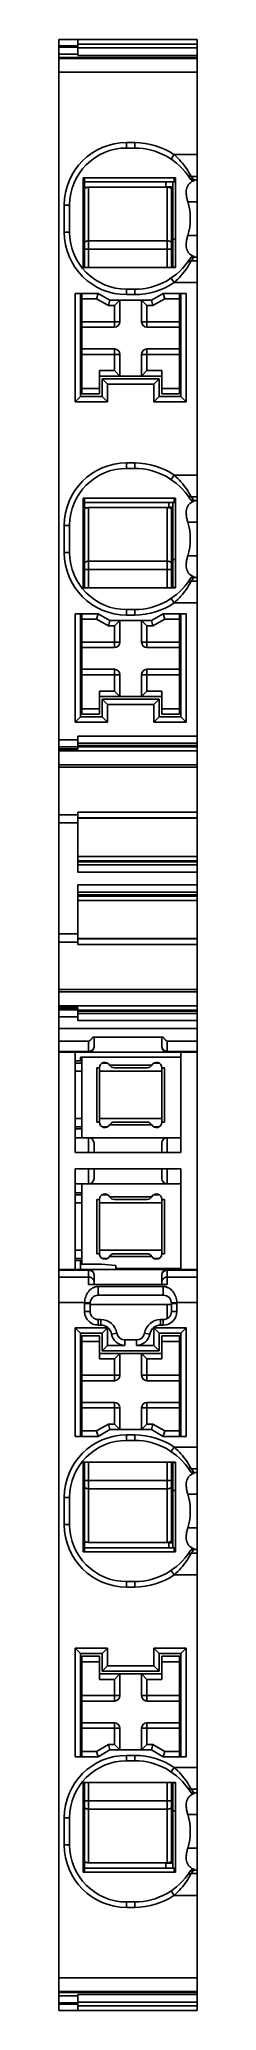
# Model space of a CAD drawing. Header units: millimetres. Extents: x 232 to 245, y 345 to 526.
import ezdxf

# ---------------------------------------------------------------- set-up
doc = ezdxf.new("R2010")
doc.units = ezdxf.units.MM
doc.header["$LTSCALE"] = 23.1
for name, color, linetype in [('0207B17700_DXF_CONTINUOUS_LINE', 7, 'CONTINUOUS'), ('0207B21300_DXF_CONTINUOUS_LINE', 7, 'CONTINUOUS'), ('0207L2XX00_DXF_CONTINUOUS_LINE', 7, 'CONTINUOUS'), ('0207P8XX00_DXF_CONTINUOUS_LINE', 7, 'CONTINUOUS')]:
    doc.layers.add(name, color=color, linetype=linetype)

msp = doc.modelspace()

# ---------------------------------------------------------------- linework, layer by layer
at = {"layer": '0207B17700_DXF_CONTINUOUS_LINE', "linetype": 'Continuous'}
for p, q in [((234.45, 513.61), (234.45, 512.74)), ((242.82, 513.24), (234.45, 513.24)), ((234.45, 512.74), (234.68, 512.74)), ((241.95, 513.24), (241.95, 512.75)), ((242.7, 513.61), (242.7, 513.24)), ((234.45, 483.23), (234.45, 484.11)), ((242.82, 483.73), (234.45, 483.73)), ((234.45, 483.23), (234.67, 483.23)), ((242.2, 483.73), (242.2, 483.24)), ((242.7, 484.11), (242.7, 483.73)), ((234.2, 425.23), (234.2, 432.64)), ((235.57, 431.67), (235.82, 431.67)), ((235.57, 426.67), (235.57, 431.67)), ((235.82, 426.67), (235.82, 431.67)), ((236.76, 431.92), (240.64, 431.92)), ((237.19, 431.67), (240.21, 431.67)), ((241.57, 431.67), (241.82, 431.67)), ((241.57, 431.67), (241.57, 426.67)), ((241.82, 426.67), (241.82, 431.67)), ((235.82, 426.67), (235.57, 426.67)), ((240.21, 426.67), (237.19, 426.67)), ((241.82, 426.67), (241.57, 426.67)), ((240.64, 426.42), (236.76, 426.42)), ((234.2, 413.58), (234.2, 420.98)), ((235.57, 419.55), (235.82, 419.55)), ((235.57, 414.55), (235.57, 419.55)), ((235.82, 414.55), (235.82, 419.55)), ((236.76, 419.8), (240.64, 419.8)), ((237.19, 419.55), (240.21, 419.55)), ((241.57, 419.55), (241.82, 419.55)), ((241.57, 419.55), (241.57, 414.55)), ((241.82, 414.55), (241.82, 419.55)), ((235.82, 414.55), (235.57, 414.55)), ((240.64, 414.3), (236.76, 414.3)), ((240.21, 414.55), (237.19, 414.55)), ((241.82, 414.55), (241.57, 414.55)), ((234.45, 387.11), (234.45, 387.99)), ((234.67, 387.98), (234.45, 387.98)), ((242.82, 387.48), (234.45, 387.48)), ((242.2, 387.98), (242.2, 387.48)), ((242.7, 387.11), (242.7, 387.48)), ((234.45, 357.61), (234.45, 358.48)), ((234.68, 358.48), (234.45, 358.48)), ((242.82, 357.98), (234.45, 357.98)), ((241.95, 358.47), (241.95, 357.98)), ((242.7, 357.61), (242.7, 357.98))]:
    msp.add_line(p, q, dxfattribs=at)
for centre, start, end in [((236.32, 431.67), 30, 180), ((241.07, 431.67), 0, 150), ((237.19, 432.17), 210, 270), ((240.21, 432.17), 270, 330), ((236.32, 426.67), 180, 330), ((237.19, 426.17), 90, 150), ((240.21, 426.17), 30, 90), ((241.07, 426.67), 210, 0), ((236.32, 419.55), 30, 180), ((237.19, 420.05), 210, 270), ((240.21, 420.05), 270, 330), ((241.07, 419.55), 0, 150), ((236.32, 414.55), 180, 330), ((237.19, 414.05), 90, 150), ((240.21, 414.05), 30, 90), ((241.07, 414.55), 210, 0)]:
    msp.add_arc(centre, 0.5, start, end, dxfattribs=at)
at = {"layer": '0207B21300_DXF_CONTINUOUS_LINE', "linetype": 'Continuous'}
for p, q in [((234.45, 505.36), (234.45, 512.55)), ((234.82, 505.36), (234.82, 512.75)), ((234.82, 512.75), (242.07, 512.75)), ((242.07, 512.75), (242.07, 505.36)), ((242.45, 512.55), (242.45, 505.36)), ((234.82, 507.81), (242.07, 507.81)), ((234.82, 507.06), (242.07, 507.06)), ((234.45, 475.86), (234.45, 483.05)), ((234.82, 475.86), (234.82, 483.25)), ((234.82, 483.25), (242.07, 483.25)), ((242.07, 483.25), (242.07, 475.86)), ((242.45, 483.05), (242.45, 475.86)), ((234.82, 478.31), (242.07, 478.31)), ((234.82, 477.56), (242.07, 477.56)), ((242.07, 409.86), (242.07, 408.59)), ((234.45, 388.17), (234.45, 395.36)), ((234.82, 387.97), (234.82, 395.36)), ((242.07, 395.36), (242.07, 387.97)), ((242.45, 395.36), (242.45, 388.17)), ((242.07, 393.66), (234.82, 393.66)), ((242.07, 392.91), (234.82, 392.91)), ((242.07, 387.97), (234.82, 387.97)), ((234.45, 358.67), (234.45, 365.86)), ((234.82, 358.47), (234.82, 365.86)), ((242.07, 365.86), (242.07, 358.47)), ((242.45, 365.86), (242.45, 358.67)), ((242.07, 364.16), (234.82, 364.16)), ((242.07, 363.41), (234.82, 363.41)), ((242.07, 358.47), (234.82, 358.47))]:
    msp.add_line(p, q, dxfattribs=at)
for points, knots in [([(234.45, 512.55), (234.45, 512.56), (234.45, 512.57), (234.45, 512.59), (234.46, 512.6), (234.46, 512.61)], [0, 0, 0, 0, 0.242021, 0.487478, 1, 1, 1, 1]), ([(234.46, 512.61), (234.48, 512.63), (234.5, 512.65), (234.52, 512.67), (234.55, 512.69), (234.56, 512.7), (234.58, 512.7)], [0, 0, 0, 0, 0.45313, 0.581109, 0.715001, 1, 1, 1, 1]), ([(234.58, 512.7), (234.59, 512.71), (234.63, 512.72), (234.66, 512.73), (234.68, 512.74)], [0, 0, 0, 0, 0.483666, 1, 1, 1, 1]), ([(234.68, 512.74), (234.7, 512.74), (234.75, 512.75), (234.8, 512.75), (234.82, 512.75)], [0, 0, 0, 0, 0.492671, 1, 1, 1, 1]), ([(242.07, 512.75), (242.1, 512.75), (242.15, 512.75), (242.22, 512.74), (242.27, 512.72), (242.31, 512.71), (242.34, 512.69), (242.36, 512.68), (242.39, 512.66), (242.4, 512.65), (242.42, 512.63), (242.43, 512.61), (242.44, 512.59), (242.45, 512.57), (242.45, 512.56), (242.45, 512.55)], [0, 0, 0, 0, 0.15936, 0.314317, 0.460787, 0.52978, 0.595455, 0.657566, 0.715971, 0.770655, 0.821759, 0.869608, 0.914735, 0.957889, 1, 1, 1, 1]), ([(234.45, 507.62), (234.45, 507.62), (234.45, 507.64), (234.46, 507.66), (234.46, 507.67), (234.48, 507.69), (234.49, 507.71), (234.51, 507.73), (234.53, 507.74), (234.56, 507.76), (234.59, 507.77), (234.63, 507.78), (234.68, 507.8), (234.75, 507.81), (234.8, 507.81), (234.82, 507.81)], [0, 0, 0, 0, 0.042111, 0.085265, 0.130392, 0.178241, 0.229345, 0.284029, 0.342434, 0.404545, 0.47022, 0.539213, 0.685683, 0.84064, 1, 1, 1, 1]), ([(234.45, 507.02), (234.45, 507.02), (234.45, 507.02), (234.45, 507.03), (234.45, 507.03), (234.46, 507.03), (234.46, 507.03), (234.47, 507.03), (234.47, 507.03), (234.48, 507.04), (234.49, 507.04), (234.51, 507.04), (234.53, 507.04), (234.56, 507.05), (234.59, 507.05), (234.62, 507.05), (234.65, 507.05), (234.69, 507.05), (234.75, 507.06), (234.8, 507.06), (234.82, 507.06)], [0, 0, 0, 0, 0.004604, 0.010294, 0.017686, 0.027052, 0.038515, 0.052121, 0.067886, 0.085798, 0.127962, 0.178311, 0.236419, 0.301763, 0.373739, 0.451673, 0.534832, 0.622425, 0.807547, 1, 1, 1, 1]), ([(242.45, 507.62), (242.45, 507.62), (242.45, 507.64), (242.44, 507.66), (242.43, 507.67), (242.42, 507.69), (242.4, 507.71), (242.39, 507.73), (242.36, 507.74), (242.34, 507.76), (242.31, 507.77), (242.27, 507.78), (242.22, 507.8), (242.15, 507.81), (242.1, 507.81), (242.07, 507.81)], [0, 0, 0, 0, 0.042111, 0.085265, 0.130392, 0.178241, 0.229345, 0.284029, 0.342434, 0.404545, 0.47022, 0.539213, 0.685683, 0.84064, 1, 1, 1, 1]), ([(242.45, 507.02), (242.45, 507.02), (242.45, 507.02), (242.45, 507.03), (242.44, 507.03), (242.44, 507.03), (242.44, 507.03), (242.43, 507.03), (242.43, 507.03), (242.42, 507.04), (242.4, 507.04), (242.38, 507.04), (242.36, 507.04), (242.34, 507.05), (242.31, 507.05), (242.28, 507.05), (242.25, 507.05), (242.2, 507.05), (242.15, 507.06), (242.1, 507.06), (242.07, 507.06)], [0, 0, 0, 0, 0.004604, 0.010294, 0.017686, 0.027052, 0.038515, 0.052121, 0.067886, 0.085798, 0.127962, 0.178311, 0.236419, 0.301763, 0.373739, 0.451673, 0.534832, 0.622425, 0.807547, 1, 1, 1, 1]), ([(234.45, 483.05), (234.45, 483.06), (234.45, 483.07), (234.45, 483.09), (234.46, 483.1), (234.46, 483.11)], [0, 0, 0, 0, 0.242021, 0.487478, 1, 1, 1, 1]), ([(234.46, 483.11), (234.48, 483.13), (234.5, 483.15), (234.52, 483.17), (234.55, 483.19), (234.56, 483.2), (234.58, 483.2)], [0, 0, 0, 0, 0.45313, 0.581109, 0.715001, 1, 1, 1, 1]), ([(234.58, 483.2), (234.59, 483.21), (234.62, 483.22), (234.66, 483.23), (234.67, 483.23)], [0, 0, 0, 0, 0.483951, 1, 1, 1, 1]), ([(234.67, 483.23), (234.7, 483.24), (234.75, 483.25), (234.8, 483.25), (234.82, 483.25)], [0, 0, 0, 0, 0.492387, 1, 1, 1, 1]), ([(242.07, 483.25), (242.09, 483.25), (242.14, 483.25), (242.18, 483.24), (242.2, 483.24)], [0, 0, 0, 0, 0.505248, 1, 1, 1, 1]), ([(242.2, 483.24), (242.22, 483.24), (242.26, 483.23), (242.3, 483.21), (242.32, 483.2)], [0, 0, 0, 0, 0.518424, 1, 1, 1, 1]), ([(242.32, 483.2), (242.33, 483.2), (242.35, 483.19), (242.37, 483.17), (242.4, 483.15), (242.42, 483.14), (242.43, 483.12), (242.44, 483.1), (242.45, 483.08), (242.45, 483.06), (242.45, 483.05)], [0, 0, 0, 0, 0.155667, 0.301805, 0.438168, 0.564947, 0.68286, 0.793245, 0.898095, 1, 1, 1, 1]), ([(234.45, 478.12), (234.45, 478.12), (234.45, 478.14), (234.46, 478.16), (234.46, 478.17), (234.48, 478.19), (234.49, 478.21), (234.51, 478.23), (234.53, 478.24), (234.56, 478.26), (234.59, 478.27), (234.63, 478.28), (234.68, 478.3), (234.75, 478.31), (234.8, 478.31), (234.82, 478.31)], [0, 0, 0, 0, 0.042111, 0.085265, 0.130392, 0.178241, 0.229345, 0.284029, 0.342434, 0.404545, 0.47022, 0.539213, 0.685683, 0.84064, 1, 1, 1, 1]), ([(234.45, 477.52), (234.45, 477.52), (234.45, 477.52), (234.45, 477.53), (234.45, 477.53), (234.46, 477.53), (234.46, 477.53), (234.47, 477.53), (234.47, 477.53), (234.48, 477.54), (234.49, 477.54), (234.51, 477.54), (234.53, 477.54), (234.56, 477.55), (234.59, 477.55), (234.62, 477.55), (234.65, 477.55), (234.69, 477.55), (234.75, 477.56), (234.8, 477.56), (234.82, 477.56)], [0, 0, 0, 0, 0.004604, 0.010294, 0.017686, 0.027052, 0.038515, 0.052121, 0.067886, 0.085798, 0.127962, 0.178311, 0.236419, 0.301763, 0.373739, 0.451673, 0.534832, 0.622425, 0.807547, 1, 1, 1, 1]), ([(242.45, 478.12), (242.45, 478.12), (242.45, 478.14), (242.44, 478.16), (242.43, 478.17), (242.42, 478.19), (242.4, 478.21), (242.39, 478.23), (242.36, 478.24), (242.34, 478.26), (242.31, 478.27), (242.27, 478.28), (242.22, 478.3), (242.15, 478.31), (242.1, 478.31), (242.07, 478.31)], [0, 0, 0, 0, 0.042111, 0.085265, 0.130392, 0.178241, 0.229345, 0.284029, 0.342434, 0.404545, 0.47022, 0.539213, 0.685683, 0.84064, 1, 1, 1, 1]), ([(242.45, 477.52), (242.45, 477.52), (242.45, 477.52), (242.45, 477.53), (242.44, 477.53), (242.44, 477.53), (242.44, 477.53), (242.43, 477.53), (242.43, 477.53), (242.42, 477.54), (242.4, 477.54), (242.38, 477.54), (242.36, 477.54), (242.34, 477.55), (242.31, 477.55), (242.28, 477.55), (242.25, 477.55), (242.2, 477.55), (242.15, 477.56), (242.1, 477.56), (242.07, 477.56)], [0, 0, 0, 0, 0.004604, 0.010294, 0.017686, 0.027052, 0.038515, 0.052121, 0.067886, 0.085798, 0.127962, 0.178311, 0.236419, 0.301763, 0.373739, 0.451673, 0.534832, 0.622425, 0.807547, 1, 1, 1, 1]), ([(234.45, 393.7), (234.45, 393.7), (234.45, 393.7), (234.45, 393.69), (234.45, 393.69), (234.46, 393.69), (234.46, 393.69), (234.47, 393.69), (234.47, 393.69), (234.48, 393.68), (234.49, 393.68), (234.51, 393.68), (234.53, 393.68), (234.56, 393.67), (234.59, 393.67), (234.62, 393.67), (234.65, 393.67), (234.69, 393.67), (234.75, 393.66), (234.8, 393.66), (234.82, 393.66)], [0, 0, 0, 0, 0.004604, 0.010294, 0.017686, 0.027052, 0.038515, 0.052121, 0.067886, 0.085798, 0.127962, 0.178311, 0.236419, 0.301763, 0.373739, 0.451673, 0.534832, 0.622425, 0.807547, 1, 1, 1, 1]), ([(234.45, 393.1), (234.45, 393.1), (234.45, 393.08), (234.46, 393.06), (234.46, 393.05), (234.48, 393.03), (234.49, 393.01), (234.51, 392.99), (234.53, 392.98), (234.56, 392.96), (234.59, 392.95), (234.63, 392.94), (234.68, 392.92), (234.75, 392.91), (234.8, 392.91), (234.82, 392.91)], [0, 0, 0, 0, 0.042111, 0.085265, 0.130392, 0.178241, 0.229345, 0.284029, 0.342434, 0.404545, 0.47022, 0.539213, 0.685683, 0.84064, 1, 1, 1, 1]), ([(242.45, 393.7), (242.45, 393.7), (242.45, 393.7), (242.45, 393.69), (242.44, 393.69), (242.44, 393.69), (242.44, 393.69), (242.43, 393.69), (242.43, 393.69), (242.42, 393.68), (242.4, 393.68), (242.38, 393.68), (242.36, 393.68), (242.34, 393.67), (242.31, 393.67), (242.28, 393.67), (242.25, 393.67), (242.2, 393.67), (242.15, 393.66), (242.1, 393.66), (242.07, 393.66)], [0, 0, 0, 0, 0.004604, 0.010294, 0.017686, 0.027052, 0.038515, 0.052121, 0.067886, 0.085798, 0.127962, 0.178311, 0.236419, 0.301763, 0.373739, 0.451673, 0.534832, 0.622425, 0.807547, 1, 1, 1, 1]), ([(242.45, 393.1), (242.45, 393.1), (242.45, 393.08), (242.44, 393.06), (242.43, 393.05), (242.42, 393.03), (242.4, 393.01), (242.39, 392.99), (242.36, 392.98), (242.34, 392.96), (242.31, 392.95), (242.27, 392.94), (242.22, 392.92), (242.15, 392.91), (242.1, 392.91), (242.07, 392.91)], [0, 0, 0, 0, 0.042111, 0.085265, 0.130392, 0.178241, 0.229345, 0.284029, 0.342434, 0.404545, 0.47022, 0.539213, 0.685683, 0.84064, 1, 1, 1, 1]), ([(234.46, 388.11), (234.46, 388.12), (234.45, 388.13), (234.45, 388.15), (234.45, 388.16), (234.45, 388.17)], [0, 0, 0, 0, 0.512522, 0.757979, 1, 1, 1, 1]), ([(234.58, 388.02), (234.56, 388.02), (234.55, 388.03), (234.52, 388.05), (234.5, 388.07), (234.48, 388.09), (234.46, 388.11)], [0, 0, 0, 0, 0.284999, 0.418891, 0.54687, 1, 1, 1, 1]), ([(234.67, 387.98), (234.66, 387.99), (234.62, 388), (234.59, 388.01), (234.58, 388.02)], [0, 0, 0, 0, 0.516049, 1, 1, 1, 1]), ([(234.82, 387.97), (234.8, 387.97), (234.75, 387.97), (234.7, 387.98), (234.67, 387.98)], [0, 0, 0, 0, 0.507613, 1, 1, 1, 1]), ([(242.2, 387.98), (242.18, 387.98), (242.14, 387.97), (242.09, 387.97), (242.07, 387.97)], [0, 0, 0, 0, 0.494752, 1, 1, 1, 1]), ([(242.32, 388.02), (242.3, 388.01), (242.26, 387.99), (242.22, 387.98), (242.2, 387.98)], [0, 0, 0, 0, 0.481576, 1, 1, 1, 1]), ([(242.45, 388.17), (242.45, 388.16), (242.45, 388.14), (242.44, 388.12), (242.43, 388.1), (242.42, 388.08), (242.4, 388.06), (242.37, 388.05), (242.35, 388.03), (242.33, 388.02), (242.32, 388.02)], [0, 0, 0, 0, 0.101905, 0.206755, 0.31714, 0.435053, 0.561832, 0.698195, 0.844333, 1, 1, 1, 1]), ([(234.45, 364.2), (234.45, 364.2), (234.45, 364.2), (234.45, 364.19), (234.45, 364.19), (234.46, 364.19), (234.46, 364.19), (234.47, 364.19), (234.47, 364.19), (234.48, 364.18), (234.49, 364.18), (234.51, 364.18), (234.53, 364.18), (234.56, 364.17), (234.59, 364.17), (234.62, 364.17), (234.65, 364.17), (234.69, 364.17), (234.75, 364.16), (234.8, 364.16), (234.82, 364.16)], [0, 0, 0, 0, 0.004604, 0.010294, 0.017686, 0.027052, 0.038515, 0.052121, 0.067886, 0.085798, 0.127962, 0.178311, 0.236419, 0.301763, 0.373739, 0.451673, 0.534832, 0.622425, 0.807547, 1, 1, 1, 1]), ([(234.45, 363.6), (234.45, 363.6), (234.45, 363.58), (234.46, 363.56), (234.46, 363.55), (234.48, 363.53), (234.49, 363.51), (234.51, 363.49), (234.53, 363.48), (234.56, 363.46), (234.59, 363.45), (234.63, 363.44), (234.68, 363.42), (234.75, 363.41), (234.8, 363.41), (234.82, 363.41)], [0, 0, 0, 0, 0.042111, 0.085265, 0.130392, 0.178241, 0.229345, 0.284029, 0.342434, 0.404545, 0.47022, 0.539213, 0.685683, 0.84064, 1, 1, 1, 1]), ([(242.45, 364.2), (242.45, 364.2), (242.45, 364.2), (242.45, 364.19), (242.44, 364.19), (242.44, 364.19), (242.44, 364.19), (242.43, 364.19), (242.43, 364.19), (242.42, 364.18), (242.4, 364.18), (242.38, 364.18), (242.36, 364.18), (242.34, 364.17), (242.31, 364.17), (242.28, 364.17), (242.25, 364.17), (242.2, 364.17), (242.15, 364.16), (242.1, 364.16), (242.07, 364.16)], [0, 0, 0, 0, 0.004604, 0.010294, 0.017686, 0.027052, 0.038515, 0.052121, 0.067886, 0.085798, 0.127962, 0.178311, 0.236419, 0.301763, 0.373739, 0.451673, 0.534832, 0.622425, 0.807547, 1, 1, 1, 1]), ([(242.45, 363.6), (242.45, 363.6), (242.45, 363.58), (242.44, 363.56), (242.43, 363.55), (242.42, 363.53), (242.4, 363.51), (242.39, 363.49), (242.36, 363.48), (242.34, 363.46), (242.31, 363.45), (242.27, 363.44), (242.22, 363.42), (242.15, 363.41), (242.1, 363.41), (242.07, 363.41)], [0, 0, 0, 0, 0.042111, 0.085265, 0.130392, 0.178241, 0.229345, 0.284029, 0.342434, 0.404545, 0.47022, 0.539213, 0.685683, 0.84064, 1, 1, 1, 1]), ([(234.46, 358.61), (234.46, 358.62), (234.45, 358.63), (234.45, 358.65), (234.45, 358.66), (234.45, 358.67)], [0, 0, 0, 0, 0.512522, 0.757979, 1, 1, 1, 1]), ([(234.58, 358.52), (234.56, 358.52), (234.55, 358.53), (234.52, 358.55), (234.5, 358.57), (234.48, 358.59), (234.46, 358.61)], [0, 0, 0, 0, 0.284999, 0.418891, 0.54687, 1, 1, 1, 1]), ([(234.68, 358.48), (234.66, 358.49), (234.63, 358.5), (234.59, 358.51), (234.58, 358.52)], [0, 0, 0, 0, 0.516334, 1, 1, 1, 1]), ([(234.82, 358.47), (234.8, 358.47), (234.75, 358.47), (234.7, 358.48), (234.68, 358.48)], [0, 0, 0, 0, 0.507329, 1, 1, 1, 1]), ([(242.45, 358.67), (242.45, 358.66), (242.45, 358.65), (242.44, 358.63), (242.43, 358.61), (242.42, 358.59), (242.4, 358.57), (242.39, 358.56), (242.36, 358.54), (242.34, 358.53), (242.31, 358.51), (242.27, 358.5), (242.22, 358.48), (242.15, 358.47), (242.1, 358.47), (242.07, 358.47)], [0, 0, 0, 0, 0.042111, 0.085265, 0.130392, 0.178241, 0.229345, 0.284029, 0.342434, 0.404545, 0.47022, 0.539213, 0.685683, 0.84064, 1, 1, 1, 1])]:
    msp.add_open_spline(points, degree=3, knots=knots, dxfattribs=at)
at = {"layer": '0207L2XX00_DXF_CONTINUOUS_LINE', "linetype": 'Continuous'}
for p, q in [((234.2, 493.73), (234.2, 502.98)), ((235.7, 502.98), (235.56, 502.48)), ((241.83, 502.48), (241.7, 502.98)), ((243.2, 502.98), (243.2, 493.73)), ((235.56, 502.48), (234.2, 502.48)), ((236.65, 501.86), (235.56, 502.48)), ((236.78, 502.36), (236.65, 501.86)), ((237.2, 501.86), (236.65, 501.86)), ((237.7, 502.36), (237.2, 501.86)), ((237.2, 499.86), (237.2, 501.86)), ((237.7, 500.36), (237.7, 502.36)), ((239.7, 502.36), (239.7, 500.36)), ((239.7, 502.36), (240.2, 501.86)), ((240.2, 499.86), (240.2, 501.86)), ((240.75, 501.86), (240.2, 501.86)), ((240.62, 502.36), (240.75, 501.86)), ((241.83, 502.48), (240.75, 501.86)), ((243.2, 502.48), (241.83, 502.48)), ((237.7, 500.36), (234.2, 500.36)), ((237.2, 499.86), (234.2, 499.86)), ((243.2, 500.36), (239.7, 500.36)), ((243.2, 499.86), (240.2, 499.86)), ((237.2, 497.86), (234.2, 497.86)), ((237.7, 497.36), (234.2, 497.36)), ((237.2, 495.86), (237.2, 497.86)), ((237.7, 495.36), (237.7, 497.36)), ((239.7, 497.36), (239.7, 495.36)), ((243.2, 497.36), (239.7, 497.36)), ((240.2, 495.86), (240.2, 497.86)), ((243.2, 497.86), (240.2, 497.86)), ((235.82, 493.73), (235.82, 495.86)), ((235.82, 495.86), (237.2, 495.86)), ((237.7, 495.36), (237.2, 495.86)), ((239.7, 495.36), (240.2, 495.86)), ((240.2, 495.86), (241.57, 495.86)), ((241.57, 493.73), (241.57, 495.86)), ((235.82, 494.23), (234.2, 494.23)), ((235.82, 493.73), (234.2, 493.73)), ((241.57, 495.36), (235.82, 495.36)), ((243.2, 494.23), (241.57, 494.23)), ((243.2, 493.73), (241.57, 493.73)), ((234.2, 464.23), (234.2, 473.48)), ((235.56, 472.98), (234.2, 472.98)), ((235.7, 473.48), (235.56, 472.98)), ((236.65, 472.36), (235.56, 472.98)), ((236.78, 472.86), (236.65, 472.36)), ((237.2, 472.36), (236.65, 472.36)), ((237.7, 472.86), (237.2, 472.36)), ((237.2, 470.36), (237.2, 472.36)), ((237.7, 470.86), (237.7, 472.86)), ((239.7, 472.86), (239.7, 470.86)), ((239.7, 472.86), (240.2, 472.36)), ((240.2, 470.36), (240.2, 472.36)), ((240.75, 472.36), (240.2, 472.36)), ((240.62, 472.86), (240.75, 472.36)), ((241.83, 472.98), (240.75, 472.36)), ((241.83, 472.98), (241.7, 473.48)), ((243.2, 472.98), (241.83, 472.98)), ((243.2, 473.48), (243.2, 464.23)), ((237.7, 470.86), (234.2, 470.86)), ((237.2, 470.36), (234.2, 470.36)), ((243.2, 470.86), (239.7, 470.86)), ((243.2, 470.36), (240.2, 470.36)), ((237.2, 468.36), (234.2, 468.36)), ((237.2, 466.36), (237.2, 468.36)), ((240.2, 466.36), (240.2, 468.36)), ((243.2, 468.36), (240.2, 468.36)), ((237.7, 467.86), (234.2, 467.86)), ((237.7, 465.86), (237.7, 467.86)), ((239.7, 467.86), (239.7, 465.86)), ((243.2, 467.86), (239.7, 467.86)), ((235.82, 464.73), (234.2, 464.73)), ((235.82, 464.23), (235.82, 466.36)), ((235.82, 466.36), (237.2, 466.36)), ((241.57, 465.86), (235.82, 465.86)), ((237.7, 465.86), (237.2, 466.36)), ((239.7, 465.86), (240.2, 466.36)), ((240.2, 466.36), (241.57, 466.36)), ((241.57, 464.23), (241.57, 466.36)), ((243.2, 464.73), (241.57, 464.73)), ((235.82, 464.23), (234.2, 464.23)), ((243.2, 464.23), (241.57, 464.23)), ((234.2, 406.98), (235.82, 406.98)), ((234.2, 397.73), (234.2, 406.98)), ((235.82, 404.86), (235.82, 406.98)), ((241.57, 406.98), (243.2, 406.98)), ((241.57, 404.86), (241.57, 406.98)), ((243.2, 397.73), (243.2, 406.98)), ((234.2, 406.48), (235.82, 406.48)), ((241.57, 405.36), (235.82, 405.36)), ((237.2, 404.86), (235.82, 404.86)), ((237.7, 405.36), (237.2, 404.86)), ((237.2, 402.86), (237.2, 404.86)), ((237.7, 403.36), (237.7, 405.36)), ((239.7, 405.36), (239.7, 403.36)), ((239.7, 405.36), (240.2, 404.86)), ((241.57, 404.86), (240.2, 404.86)), ((240.2, 402.86), (240.2, 404.86)), ((241.57, 406.48), (243.2, 406.48)), ((237.7, 403.36), (234.2, 403.36)), ((243.2, 403.36), (239.7, 403.36)), ((234.2, 402.86), (237.2, 402.86)), ((240.2, 402.86), (243.2, 402.86)), ((234.2, 400.86), (237.2, 400.86)), ((234.2, 400.36), (237.7, 400.36)), ((237.2, 398.86), (237.2, 400.86)), ((237.7, 398.36), (237.7, 400.36)), ((239.7, 400.36), (243.2, 400.36)), ((239.7, 400.36), (239.7, 398.36)), ((240.2, 400.86), (243.2, 400.86)), ((240.2, 398.86), (240.2, 400.86)), ((234.2, 398.23), (235.56, 398.23)), ((235.56, 398.23), (236.65, 398.86)), ((235.56, 398.23), (235.7, 397.73)), ((236.65, 398.86), (237.2, 398.86)), ((236.78, 398.36), (236.65, 398.86)), ((237.7, 398.36), (237.2, 398.86)), ((239.7, 398.36), (240.2, 398.86)), ((240.2, 398.86), (240.75, 398.86)), ((240.62, 398.36), (240.75, 398.86)), ((240.75, 398.86), (241.83, 398.23)), ((241.7, 397.73), (241.83, 398.23)), ((241.83, 398.23), (243.2, 398.23)), ((234.2, 377.48), (235.82, 377.48)), ((234.2, 368.23), (234.2, 377.48)), ((234.2, 376.98), (235.82, 376.98)), ((235.82, 375.36), (235.82, 377.48)), ((241.57, 375.86), (235.82, 375.86)), ((237.7, 375.86), (237.2, 375.36)), ((237.7, 373.86), (237.7, 375.86)), ((239.7, 375.86), (239.7, 373.86)), ((239.7, 375.86), (240.2, 375.36)), ((241.57, 377.48), (243.2, 377.48)), ((241.57, 375.36), (241.57, 377.48)), ((241.57, 376.98), (243.2, 376.98)), ((243.2, 368.23), (243.2, 377.48)), ((237.2, 375.36), (235.82, 375.36)), ((237.2, 373.36), (237.2, 375.36)), ((241.57, 375.36), (240.2, 375.36)), ((240.2, 373.36), (240.2, 375.36)), ((237.7, 373.86), (234.2, 373.86)), ((234.2, 373.36), (237.2, 373.36)), ((243.2, 373.86), (239.7, 373.86)), ((240.2, 373.36), (243.2, 373.36)), ((234.2, 371.36), (237.2, 371.36)), ((234.2, 370.86), (237.7, 370.86)), ((237.2, 369.36), (237.2, 371.36)), ((237.7, 368.86), (237.7, 370.86)), ((239.7, 370.86), (243.2, 370.86)), ((239.7, 370.86), (239.7, 368.86)), ((240.2, 371.36), (243.2, 371.36)), ((240.2, 369.36), (240.2, 371.36)), ((234.2, 368.73), (235.56, 368.73)), ((235.56, 368.73), (236.65, 369.36)), ((235.56, 368.73), (235.7, 368.23)), ((236.65, 369.36), (237.2, 369.36)), ((236.78, 368.86), (236.65, 369.36)), ((237.7, 368.86), (237.2, 369.36)), ((239.7, 368.86), (240.2, 369.36)), ((240.2, 369.36), (240.75, 369.36)), ((240.62, 368.86), (240.75, 369.36)), ((240.75, 369.36), (241.83, 368.73)), ((241.7, 368.23), (241.83, 368.73)), ((241.83, 368.73), (243.2, 368.73))]:
    msp.add_line(p, q, dxfattribs=at)
for centre, start, end in [((237.2, 500.36), 270, 0), ((240.2, 500.36), 180, 270), ((237.2, 497.36), 0, 90), ((240.2, 497.36), 90, 180), ((237.2, 470.86), 270, 0), ((240.2, 470.86), 180, 270), ((237.2, 467.86), 0, 90), ((240.2, 467.86), 90, 180), ((237.2, 403.36), 270, 0), ((240.2, 403.36), 180, 270), ((237.2, 400.36), 0, 90), ((240.2, 400.36), 90, 180), ((237.2, 373.86), 270, 0), ((240.2, 373.86), 180, 270), ((237.2, 370.86), 0, 90), ((240.2, 370.86), 90, 180)]:
    msp.add_arc(centre, 0.5, start, end, dxfattribs=at)
at = {"layer": '0207P8XX00_DXF_CONTINUOUS_LINE', "linetype": 'Continuous'}
for p, q in [((232.07, 460.86), (232.07, 526.36)), ((244.82, 526.36), (232.07, 526.36)), ((233.82, 524.87), (233.82, 526.36)), ((244.82, 523.35), (244.82, 526.36)), ((233.82, 525.78), (232.07, 525.78)), ((233.82, 525.65), (232.07, 525.65)), ((233.82, 525), (232.07, 525)), ((244.82, 524.71), (232.07, 524.71)), ((233.82, 524.67), (232.07, 524.67)), ((232.07, 524.67), (233.82, 524.67)), ((244.82, 524.6), (232.07, 524.6)), ((244.82, 525.93), (233.82, 525.93)), ((244.82, 525.58), (233.82, 525.58)), ((233.82, 524.87), (244.82, 524.87)), ((233.82, 524.67), (233.82, 524.64)), ((233.82, 524.64), (244.82, 524.64)), ((233.82, 524.64), (244.82, 524.64)), ((244.82, 523.35), (232.07, 523.35)), ((244.82, 513.42), (244.82, 523.35)), ((238.32, 516.36), (238.32, 516.86)), ((239.07, 516.86), (238.32, 516.86)), ((239.07, 516.36), (238.32, 516.36)), ((239.07, 516.36), (239.07, 516.86)), ((242.43, 515.33), (242.71, 515.75)), ((242.71, 515.75), (244.82, 515.75)), ((244.28, 513.75), (244.82, 513.75)), ((234.32, 513.61), (234.32, 505.36)), ((242.82, 513.61), (234.32, 513.61)), ((234.32, 512.86), (234.45, 512.86)), ((234.32, 512.79), (234.45, 512.79)), ((241.95, 512.79), (242.57, 512.79)), ((242.32, 512.7), (242.57, 512.74)), ((242.57, 505.38), (242.57, 513.23)), ((242.82, 505.36), (242.82, 513.61)), ((244.82, 513.42), (244.51, 513.42)), ((244.82, 513.42), (244.82, 506.3)), ((232.57, 511.11), (232.57, 508.61)), ((233.07, 511.11), (232.57, 511.11)), ((233.07, 511.11), (233.07, 508.61)), ((244.82, 511.42), (243.96, 511.42)), ((233.07, 508.61), (232.57, 508.61)), ((244.82, 508.3), (243.96, 508.3)), ((234.32, 507.09), (234.45, 507.09)), ((242.57, 506.49), (242.45, 506.65)), ((242.82, 507.96), (242.57, 507.96)), ((234.32, 505.71), (234.45, 505.71)), ((234.32, 505.36), (242.82, 505.36)), ((242.45, 505.71), (242.57, 505.71)), ((242.57, 505.36), (242.57, 505.38)), ((242.82, 505.38), (242.57, 505.38)), ((244.82, 505.97), (244.28, 505.97)), ((244.82, 506.3), (244.51, 506.3)), ((244.82, 483.92), (244.82, 506.3)), ((233.57, 492.98), (233.57, 502.98)), ((233.57, 502.98), (235.7, 502.98)), ((234.07, 493.48), (234.07, 502.98)), ((235.7, 502.98), (236.78, 502.36)), ((238.32, 503.36), (238.32, 502.86)), ((238.32, 503.36), (239.07, 503.36)), ((238.32, 502.86), (239.07, 502.86)), ((239.07, 503.36), (239.07, 502.86)), ((240.62, 502.36), (241.7, 502.98)), ((241.7, 502.98), (243.82, 502.98)), ((242.43, 504.39), (242.71, 503.97)), ((244.82, 503.97), (242.71, 503.97)), ((243.32, 502.98), (243.32, 493.48)), ((243.82, 502.98), (243.82, 492.98)), ((236.78, 502.36), (240.62, 502.36)), ((243.2, 501.93), (243.32, 501.93)), ((243.2, 500.93), (243.32, 500.93)), ((234.2, 499.09), (234.07, 499.09)), ((234.07, 498.98), (234.2, 498.98)), ((234.07, 498.48), (234.2, 498.48)), ((243.32, 499.09), (243.2, 499.09)), ((243.2, 498.98), (243.32, 498.98)), ((243.2, 498.48), (243.32, 498.48)), ((234.07, 496.11), (234.2, 496.11)), ((243.2, 496.11), (243.32, 496.11)), ((236.07, 495.11), (236.07, 493.48)), ((241.32, 495.11), (236.07, 495.11)), ((236.07, 495.11), (236.57, 494.61)), ((236.57, 494.61), (236.57, 492.98)), ((240.82, 494.61), (236.57, 494.61)), ((241.32, 495.11), (240.82, 494.61)), ((240.82, 492.98), (240.82, 494.61)), ((241.32, 493.48), (241.32, 495.11)), ((234.07, 493.48), (233.57, 492.98)), ((236.57, 492.98), (233.57, 492.98)), ((236.07, 493.48), (234.07, 493.48)), ((236.07, 493.48), (236.57, 492.98)), ((241.32, 493.48), (240.82, 492.98)), ((243.82, 492.98), (240.82, 492.98)), ((243.32, 493.48), (241.32, 493.48)), ((243.32, 493.48), (243.82, 492.98)), ((238.32, 486.86), (238.32, 487.36)), ((239.07, 487.36), (238.32, 487.36)), ((239.07, 486.86), (238.32, 486.86)), ((239.07, 486.86), (239.07, 487.36)), ((242.43, 485.83), (242.71, 486.25)), ((242.71, 486.25), (244.82, 486.25)), ((234.32, 484.11), (234.32, 475.86)), ((242.82, 484.11), (234.32, 484.11)), ((234.32, 483.29), (234.45, 483.29)), ((242.2, 483.29), (242.57, 483.29)), ((242.28, 483.22), (242.57, 483.26)), ((242.57, 475.88), (242.57, 483.73)), ((242.82, 475.86), (242.82, 484.11)), ((244.28, 484.25), (244.82, 484.25)), ((244.82, 483.92), (244.51, 483.92)), ((244.82, 483.92), (244.82, 476.8)), ((232.57, 481.61), (232.57, 479.11)), ((233.07, 481.61), (232.57, 481.61)), ((233.07, 481.61), (233.07, 479.11)), ((244.82, 481.92), (243.96, 481.92)), ((233.07, 479.11), (232.57, 479.11)), ((234.32, 477.59), (234.45, 477.59)), ((242.82, 478.46), (242.57, 478.46)), ((244.82, 478.8), (243.96, 478.8)), ((234.45, 476.21), (234.32, 476.21)), ((234.32, 475.86), (242.82, 475.86)), ((242.57, 476.99), (242.45, 477.15)), ((242.57, 476.21), (242.45, 476.21)), ((242.82, 475.88), (242.57, 475.88)), ((244.82, 476.47), (244.28, 476.47)), ((244.82, 476.8), (244.51, 476.8)), ((244.82, 462.21), (244.82, 476.8)), ((238.32, 473.86), (238.32, 473.36)), ((238.32, 473.86), (239.07, 473.86)), ((239.07, 473.86), (239.07, 473.36)), ((242.43, 474.89), (242.71, 474.47)), ((244.82, 474.47), (242.71, 474.47)), ((233.57, 463.48), (233.57, 473.48)), ((233.57, 473.48), (235.7, 473.48)), ((234.07, 463.98), (234.07, 473.48)), ((235.7, 473.48), (236.78, 472.86)), ((236.78, 472.86), (240.62, 472.86)), ((238.32, 473.36), (239.07, 473.36)), ((240.62, 472.86), (241.7, 473.48)), ((241.7, 473.48), (243.82, 473.48)), ((243.2, 472.43), (243.32, 472.43)), ((243.32, 473.48), (243.32, 463.98)), ((243.82, 473.48), (243.82, 463.48)), ((243.2, 471.43), (243.32, 471.43)), ((234.2, 469.59), (234.07, 469.59)), ((234.07, 469.48), (234.2, 469.48)), ((234.07, 468.98), (234.2, 468.98)), ((243.32, 469.59), (243.2, 469.59)), ((243.2, 469.48), (243.32, 469.48)), ((243.2, 468.98), (243.32, 468.98)), ((234.07, 466.61), (234.2, 466.61)), ((243.2, 466.61), (243.32, 466.61)), ((236.07, 465.61), (236.07, 463.98)), ((241.32, 465.61), (236.07, 465.61)), ((236.07, 465.61), (236.57, 465.11)), ((236.57, 465.11), (236.57, 463.48)), ((240.82, 465.11), (236.57, 465.11)), ((241.32, 465.61), (240.82, 465.11)), ((240.82, 463.48), (240.82, 465.11)), ((241.32, 463.98), (241.32, 465.61)), ((234.07, 463.98), (233.57, 463.48)), ((236.57, 463.48), (233.57, 463.48)), ((236.07, 463.98), (234.07, 463.98)), ((236.07, 463.98), (236.57, 463.48)), ((241.32, 463.98), (240.82, 463.48)), ((243.82, 463.48), (240.82, 463.48)), ((243.32, 463.98), (241.32, 463.98)), ((243.32, 463.98), (243.82, 463.48)), ((232.07, 461.86), (233.82, 461.86)), ((233.82, 461.21), (232.07, 461.21)), ((233.82, 461.05), (232.07, 461.05)), ((233.82, 460.98), (233.82, 462.21)), ((233.82, 462.21), (244.82, 462.21)), ((244.82, 461.56), (233.82, 461.56)), ((244.82, 461.34), (233.82, 461.34)), ((233.82, 461.23), (244.82, 461.23)), ((244.82, 460.86), (244.82, 462.21)), ((232.07, 460.98), (233.82, 460.98)), ((232.07, 454.97), (232.07, 460.86)), ((244.82, 460.86), (232.07, 460.86)), ((232.07, 459.56), (244.82, 459.56)), ((232.07, 459.34), (244.82, 459.34)), ((244.82, 455.21), (244.82, 460.86)), ((232.07, 443.25), (232.07, 454.97)), ((232.07, 454.97), (233.82, 454.97)), ((232.07, 454.23), (233.82, 454.23)), ((233.82, 449.69), (233.82, 455.21)), ((244.82, 455.21), (233.82, 455.21)), ((244.82, 454.68), (233.82, 454.68)), ((244.82, 454.65), (233.82, 454.65)), ((244.82, 447.48), (244.82, 455.21)), ((233.82, 451.14), (244.82, 451.14)), ((233.82, 450.73), (244.82, 450.73)), ((233.82, 450.62), (244.82, 450.62)), ((233.82, 450.37), (244.82, 450.37)), ((233.82, 449.69), (244.82, 449.69)), ((233.82, 443.01), (233.82, 448.53)), ((233.82, 448.53), (244.82, 448.53)), ((233.82, 447.85), (244.82, 447.85)), ((233.82, 447.6), (244.82, 447.6)), ((233.82, 447.48), (244.82, 447.48)), ((233.82, 447.08), (244.82, 447.08)), ((244.82, 443.54), (244.82, 447.47)), ((232.07, 443.99), (233.82, 443.99)), ((232.07, 443.25), (233.82, 443.25)), ((232.07, 437.36), (232.07, 443.25)), ((244.82, 443.57), (233.82, 443.57)), ((244.82, 443.53), (233.82, 443.53)), ((244.82, 443.01), (233.82, 443.01)), ((244.82, 443.53), (244.82, 443.01)), ((244.82, 437.36), (244.82, 443.01)), ((232.07, 438.88), (244.82, 438.88)), ((232.07, 438.66), (244.82, 438.66)), ((244.82, 437.36), (232.07, 437.36)), ((232.07, 435.29), (232.07, 437.36)), ((232.07, 437.23), (233.82, 437.23)), ((233.82, 437.17), (232.07, 437.17)), ((233.82, 437.01), (232.07, 437.01)), ((232.07, 436.36), (233.82, 436.36)), ((233.82, 436.01), (233.82, 437.23)), ((233.82, 436.98), (244.82, 436.98)), ((244.82, 436.88), (233.82, 436.88)), ((244.82, 436.66), (233.82, 436.66)), ((233.82, 436.01), (244.82, 436.01)), ((244.82, 436.99), (244.82, 437.36)), ((244.82, 435.29), (244.82, 436.98)), ((232.07, 435.29), (244.82, 435.29)), ((232.07, 410.05), (232.07, 435.29)), ((232.07, 434.13), (234.82, 434.13)), ((234.82, 433.11), (234.82, 434.13)), ((235.2, 434.48), (241.7, 434.48)), ((235.32, 433.61), (235.32, 434.48)), ((241.57, 434.48), (241.57, 433.61)), ((242.07, 434.13), (244.82, 434.13)), ((242.07, 434.13), (242.07, 433.11)), ((244.82, 394.42), (244.82, 435.29)), ((232.07, 433.18), (234.82, 433.18)), ((244.82, 433.11), (232.07, 433.11)), ((233.57, 423.86), (233.57, 433.11)), ((233.57, 432.3), (234.07, 432.3)), ((234.2, 432.1), (233.57, 432.1)), ((243.32, 432.64), (234.07, 432.64)), ((234.07, 432.3), (234.07, 432.64)), ((234.2, 432.3), (234.07, 432.3)), ((236.58, 432.1), (236.07, 432.1)), ((241.33, 432.1), (240.82, 432.1)), ((242.07, 433.18), (244.82, 433.18)), ((243.32, 423.86), (243.32, 433.11)), ((234.2, 431.35), (233.57, 431.35)), ((241.57, 431.35), (235.82, 431.35)), ((234.2, 426.99), (233.57, 426.99)), ((241.57, 426.99), (235.82, 426.99)), ((234.2, 426.24), (233.57, 426.24)), ((233.57, 426.05), (234.2, 426.05)), ((243.32, 425.23), (233.57, 425.23)), ((234.82, 425.23), (234.82, 423.86)), ((235.32, 424.73), (235.32, 423.86)), ((236.58, 426.24), (236.07, 426.24)), ((241.33, 426.24), (240.82, 426.24)), ((241.57, 423.86), (241.57, 424.73)), ((242.07, 423.86), (242.07, 425.23)), ((233.57, 423.86), (234.82, 423.86)), ((242.07, 423.86), (234.82, 423.86)), ((243.32, 423.86), (242.07, 423.86)), ((233.57, 422.36), (234.82, 422.36)), ((233.57, 413.11), (233.57, 422.36)), ((234.82, 422.36), (242.07, 422.36)), ((234.82, 422.36), (234.82, 420.98)), ((235.32, 422.36), (235.32, 421.48)), ((241.57, 421.48), (241.57, 422.36)), ((243.32, 422.36), (242.07, 422.36)), ((242.07, 420.98), (242.07, 422.36)), ((243.32, 413.11), (243.32, 422.36)), ((243.32, 420.98), (233.57, 420.98)), ((234.2, 420.17), (233.57, 420.17)), ((234.2, 419.98), (233.57, 419.98)), ((236.58, 419.98), (236.07, 419.98)), ((241.33, 419.98), (240.82, 419.98)), ((234.2, 419.23), (233.57, 419.23)), ((241.57, 419.23), (235.82, 419.23)), ((234.2, 414.87), (233.57, 414.87)), ((234.2, 414.12), (233.57, 414.12)), ((233.57, 413.92), (234.07, 413.92)), ((234.2, 413.92), (234.07, 413.92)), ((234.07, 413.58), (234.07, 413.92)), ((241.57, 414.87), (235.82, 414.87)), ((236.58, 414.12), (236.07, 414.12)), ((241.33, 414.12), (240.82, 414.12)), ((232.07, 413.11), (244.82, 413.11)), ((232.07, 413.04), (234.82, 413.04)), ((232.07, 412.4), (234.82, 412.4)), ((234.07, 413.58), (236.02, 413.58)), ((234.07, 413.11), (234.07, 413.58)), ((234.82, 413.11), (234.82, 412.4)), ((234.82, 412.4), (234.82, 411.73)), ((235.32, 412.61), (235.32, 411.73)), ((237.32, 413.47), (236.02, 413.58)), ((237.32, 413.47), (237.32, 413.2)), ((243.32, 413.2), (237.32, 413.2)), ((241.57, 412.61), (241.57, 411.73)), ((242.07, 413.11), (242.07, 412.4)), ((242.07, 413.04), (244.82, 413.04)), ((242.07, 412.4), (244.82, 412.4)), ((242.07, 412.4), (242.07, 411.73)), ((242.07, 411.73), (234.82, 411.73)), ((235.7, 411.53), (241.7, 411.53)), ((235.7, 411.53), (235.7, 410.73)), ((235.7, 410.73), (241.7, 410.73)), ((241.7, 411.53), (241.7, 410.73)), ((232.07, 410.05), (234.45, 410.05)), ((232.07, 410.05), (232.07, 344.86)), ((234.45, 410.05), (234.95, 410.02)), ((234.45, 409.98), (234.95, 409.98)), ((234.45, 409.23), (234.45, 409.98)), ((234.45, 409.23), (234.95, 409.23)), ((234.95, 409.23), (234.95, 409.98)), ((234.95, 409.86), (242.45, 409.86)), ((235.95, 408.48), (235.7, 408.48)), ((235.7, 407.98), (235.7, 408.48)), ((235.95, 407.98), (235.95, 408.48)), ((241.7, 408.48), (241.45, 408.48)), ((241.45, 407.98), (241.45, 408.48)), ((241.7, 407.98), (241.7, 408.48)), ((242.95, 410.05), (242.45, 410.02)), ((242.95, 409.98), (242.45, 409.98)), ((242.45, 409.98), (242.45, 409.23)), ((242.95, 409.23), (242.45, 409.23)), ((242.95, 410.05), (244.82, 410.05)), ((242.95, 409.98), (242.95, 409.23)), ((233.57, 407.73), (236.57, 407.73)), ((233.57, 397.73), (233.57, 407.73)), ((234.07, 407.23), (233.57, 407.73)), ((234.07, 407.23), (236.07, 407.23)), ((234.07, 397.73), (234.07, 407.23)), ((235.95, 407.98), (235.7, 407.98)), ((236.07, 407.23), (236.57, 407.73)), ((236.07, 407.23), (236.07, 405.61)), ((236.57, 407.73), (236.57, 406.11)), ((236.94, 407.15), (237.43, 407.23)), ((239.23, 406.61), (238.17, 406.61)), ((238.17, 406.11), (238.17, 406.61)), ((239.23, 406.11), (239.23, 406.61)), ((240.46, 407.15), (239.97, 407.23)), ((240.82, 407.73), (243.82, 407.73)), ((240.82, 406.11), (240.82, 407.73)), ((241.32, 407.23), (240.82, 407.73)), ((241.32, 407.23), (243.32, 407.23)), ((241.32, 405.61), (241.32, 407.23)), ((241.7, 407.98), (241.45, 407.98)), ((243.32, 407.23), (243.82, 407.73)), ((243.32, 407.23), (243.32, 397.73)), ((243.82, 407.73), (243.82, 397.73)), ((236.07, 405.61), (236.57, 406.11)), ((236.07, 405.61), (241.32, 405.61)), ((236.57, 406.11), (238.17, 406.11)), ((239.23, 406.11), (240.82, 406.11)), ((241.32, 405.61), (240.82, 406.11)), ((234.07, 404.61), (234.2, 404.61)), ((243.2, 404.61), (243.32, 404.61)), ((234.2, 402.23), (234.07, 402.23)), ((234.2, 401.73), (234.07, 401.73)), ((234.07, 401.63), (234.2, 401.63)), ((243.32, 402.23), (243.2, 402.23)), ((243.32, 401.73), (243.2, 401.73)), ((243.2, 401.63), (243.32, 401.63)), ((243.32, 399.79), (243.2, 399.79)), ((235.7, 397.73), (233.57, 397.73)), ((235.7, 397.73), (236.78, 398.36)), ((236.78, 398.36), (240.62, 398.36)), ((239.07, 397.86), (238.32, 397.86)), ((238.32, 397.36), (238.32, 397.86)), ((239.07, 397.36), (239.07, 397.86)), ((240.62, 398.36), (241.7, 397.73)), ((243.82, 397.73), (241.7, 397.73)), ((243.32, 398.79), (243.2, 398.79)), ((239.07, 397.36), (238.32, 397.36)), ((242.43, 396.33), (242.71, 396.75)), ((242.71, 396.75), (244.82, 396.75)), ((234.32, 395.36), (242.82, 395.36)), ((234.32, 387.11), (234.32, 395.36)), ((234.45, 395.01), (234.32, 395.01)), ((242.57, 395.01), (242.45, 395.01)), ((242.45, 394.07), (242.57, 394.23)), ((242.82, 395.34), (242.57, 395.34)), ((242.57, 395.34), (242.57, 387.48)), ((242.82, 395.36), (242.82, 387.11)), ((244.28, 394.75), (244.82, 394.75)), ((244.82, 394.42), (244.51, 394.42)), ((244.82, 387.3), (244.82, 394.42)), ((233.07, 392.11), (232.57, 392.11)), ((232.57, 392.11), (232.57, 389.61)), ((233.07, 392.11), (233.07, 389.61)), ((234.32, 393.63), (234.45, 393.63)), ((242.82, 392.76), (242.57, 392.76)), ((244.82, 392.42), (243.96, 392.42)), ((233.07, 389.61), (232.57, 389.61)), ((244.82, 389.3), (243.96, 389.3)), ((234.32, 387.93), (234.45, 387.93)), ((242.82, 387.11), (234.32, 387.11)), ((242.2, 387.93), (242.57, 387.93)), ((242.57, 387.96), (242.28, 388)), ((244.82, 386.97), (244.28, 386.97)), ((244.82, 387.3), (244.51, 387.3)), ((244.82, 364.92), (244.82, 387.3)), ((242.43, 385.39), (242.71, 384.97)), ((244.82, 384.97), (242.71, 384.97)), ((238.32, 384.36), (239.07, 384.36)), ((238.32, 384.36), (238.32, 383.86)), ((238.32, 383.86), (239.07, 383.86)), ((239.07, 384.36), (239.07, 383.86)), ((233.57, 378.23), (236.57, 378.23)), ((233.57, 368.23), (233.57, 378.23)), ((234.07, 377.73), (233.57, 378.23)), ((234.07, 377.73), (236.07, 377.73)), ((234.07, 368.23), (234.07, 377.73)), ((236.07, 377.73), (236.57, 378.23)), ((236.07, 377.73), (236.07, 376.11)), ((236.57, 378.23), (236.57, 376.61)), ((240.82, 378.23), (243.82, 378.23)), ((240.82, 376.61), (240.82, 378.23)), ((241.32, 377.73), (240.82, 378.23)), ((241.32, 377.73), (243.32, 377.73)), ((241.32, 376.11), (241.32, 377.73)), ((243.32, 377.73), (243.82, 378.23)), ((243.32, 377.73), (243.32, 368.23)), ((243.82, 378.23), (243.82, 368.23)), ((236.07, 376.11), (236.57, 376.61)), ((236.07, 376.11), (241.32, 376.11)), ((236.57, 376.61), (240.82, 376.61)), ((241.32, 376.11), (240.82, 376.61)), ((234.07, 375.11), (234.2, 375.11)), ((243.2, 375.11), (243.32, 375.11)), ((234.2, 372.73), (234.07, 372.73)), ((234.2, 372.23), (234.07, 372.23)), ((234.07, 372.13), (234.2, 372.13)), ((243.32, 372.73), (243.2, 372.73)), ((243.32, 372.23), (243.2, 372.23)), ((243.2, 372.13), (243.32, 372.13)), ((243.32, 370.29), (243.2, 370.29)), ((235.7, 368.23), (236.78, 368.86)), ((236.78, 368.86), (240.62, 368.86)), ((240.62, 368.86), (241.7, 368.23)), ((243.32, 369.29), (243.2, 369.29)), ((235.7, 368.23), (233.57, 368.23)), ((239.07, 368.36), (238.32, 368.36)), ((238.32, 367.86), (238.32, 368.36)), ((239.07, 367.86), (238.32, 367.86)), ((239.07, 367.86), (239.07, 368.36)), ((243.82, 368.23), (241.7, 368.23)), ((242.43, 366.83), (242.71, 367.25)), ((242.71, 367.25), (244.82, 367.25)), ((234.32, 365.86), (242.82, 365.86)), ((234.32, 357.61), (234.32, 365.86)), ((234.45, 365.51), (234.32, 365.51)), ((242.57, 365.51), (242.45, 365.51)), ((242.82, 365.84), (242.57, 365.84)), ((242.57, 365.84), (242.57, 357.98)), ((242.82, 365.86), (242.82, 357.61)), ((244.28, 365.25), (244.82, 365.25)), ((244.82, 364.92), (244.51, 364.92)), ((244.82, 357.8), (244.82, 364.92)), ((234.32, 364.13), (234.45, 364.13)), ((242.45, 364.57), (242.57, 364.73)), ((242.82, 363.26), (242.57, 363.26)), ((233.07, 362.61), (232.57, 362.61)), ((232.57, 362.61), (232.57, 360.11)), ((233.07, 362.61), (233.07, 360.11)), ((244.82, 362.92), (243.96, 362.92)), ((233.07, 360.11), (232.57, 360.11)), ((244.82, 359.8), (243.96, 359.8)), ((234.32, 358.43), (234.45, 358.43)), ((234.45, 358.36), (234.32, 358.36)), ((242.82, 357.61), (234.32, 357.61)), ((241.95, 358.43), (242.57, 358.43)), ((242.57, 358.48), (242.32, 358.52)), ((244.82, 357.8), (244.51, 357.8)), ((244.82, 347.87), (244.82, 357.8)), ((242.43, 355.89), (242.71, 355.47)), ((244.82, 357.47), (244.28, 357.47)), ((238.32, 354.86), (239.07, 354.86)), ((238.32, 354.86), (238.32, 354.36)), ((238.32, 354.36), (239.07, 354.36)), ((239.07, 354.86), (239.07, 354.36)), ((244.82, 355.47), (242.71, 355.47)), ((244.82, 347.87), (232.07, 347.87)), ((244.82, 344.86), (244.82, 347.87)), ((244.82, 346.62), (232.07, 346.62)), ((232.07, 346.55), (233.82, 346.55)), ((233.82, 346.55), (232.07, 346.55)), ((244.82, 346.51), (232.07, 346.51)), ((233.82, 346.21), (232.07, 346.21)), ((233.82, 345.57), (232.07, 345.57)), ((233.82, 345.44), (232.07, 345.44)), ((244.82, 344.86), (232.07, 344.86)), ((233.82, 346.58), (244.82, 346.58)), ((233.82, 346.58), (244.82, 346.58)), ((233.82, 346.55), (233.82, 346.58)), ((233.82, 346.35), (244.82, 346.35)), ((233.82, 344.86), (233.82, 346.35)), ((244.82, 345.64), (233.82, 345.64)), ((244.82, 345.29), (233.82, 345.29))]:
    msp.add_line(p, q, dxfattribs=at)
for centre, radius, start, end in [((238.32, 511.11), 5.75, 90, 180), ((238.32, 511.11), 5.25, 90, 180), ((239.07, 510.36), 6.5, 55.9458, 90), ((239.07, 510.36), 6, 31.904, 90), ((244.28, 514.25), 0.5, 216.7183, 270.0353), ((244.51, 513.92), 0.5, 213.2311, 270.0321), ((239.07, 509.86), 6.5, 33.2261, 36.7138), ((240.47, 510.11), 5.23, 38.3525, 39.3116), ((238.7, 509.86), 5.49, 343.4596, 16.5404), ((238.32, 508.61), 5.75, 180, 270), ((238.32, 508.61), 5.25, 180, 270), ((239.07, 509.36), 6, 270, 328.0956), ((244.28, 505.47), 0.5, 89.9647, 143.2817), ((244.51, 505.8), 0.5, 89.9679, 146.7689), ((239.07, 509.86), 6.5, 323.2862, 326.7739), ((240.47, 509.61), 5.22, 320.688, 321.6481), ((239.07, 509.36), 6.5, 270, 304.0542), ((238.32, 481.61), 5.75, 90, 180), ((238.32, 481.61), 5.25, 90, 180), ((239.07, 480.86), 6.5, 55.9458, 90), ((239.07, 480.86), 6, 31.904, 90), ((244.28, 484.75), 0.5, 216.7183, 270.0353), ((244.51, 484.42), 0.5, 213.2311, 270.0321), ((239.07, 480.36), 6.5, 33.2261, 36.7138), ((240.47, 480.61), 5.23, 38.3525, 39.3116), ((238.7, 480.36), 5.49, 343.4596, 16.5404), ((238.32, 479.11), 5.75, 180, 270), ((238.32, 479.11), 5.25, 180, 270), ((239.07, 479.86), 6, 270, 328.0956), ((244.28, 475.97), 0.5, 89.9647, 143.2817), ((244.51, 476.3), 0.5, 89.9679, 146.7689), ((239.07, 480.36), 6.5, 323.2862, 326.7739), ((240.47, 480.11), 5.22, 320.688, 321.6481), ((239.07, 479.86), 6.5, 270, 304.0542), ((234.82, 433.61), 0.5, 270, 0), ((242.07, 433.61), 0.5, 180, 270), ((234.82, 424.73), 0.5, 0, 90), ((242.07, 424.73), 0.5, 90, 180), ((234.82, 421.48), 0.5, 270, 0), ((242.07, 421.48), 0.5, 180, 270), ((234.82, 412.61), 0.5, 0, 90), ((242.07, 412.61), 0.5, 90, 180), ((235.7, 409.98), 0.75, 90, 180), ((241.7, 409.98), 0.75, 0, 90), ((235.7, 409.23), 0.75, 180, 270), ((235.95, 406.98), 1.5, 9.5941, 90), ((241.45, 406.98), 1.5, 90, 170.4059), ((241.7, 409.23), 1.25, 270, 0), ((241.7, 409.23), 0.75, 270, 0), ((241.7, 409.98), 1.25, 0, 2.866), ((235.95, 406.98), 1, 9.5941, 90), ((238.17, 407.36), 1.25, 189.5941, 270), ((238.17, 407.36), 0.75, 189.5941, 270), ((239.23, 407.36), 0.75, 270, 350.4059), ((239.23, 407.36), 1.25, 270, 350.4059), ((241.45, 406.98), 1, 90, 170.4059), ((238.32, 392.11), 5.75, 90, 180), ((239.07, 391.36), 6.5, 55.9458, 90), ((238.32, 392.11), 5.25, 90, 180), ((239.07, 391.36), 6, 31.904, 90), ((244.28, 395.25), 0.5, 216.7183, 270.0353), ((244.51, 394.92), 0.5, 213.2311, 270.0321), ((239.07, 390.86), 6.5, 33.2261, 36.7138), ((240.47, 391.11), 5.23, 38.3524, 39.3117), ((238.7, 390.86), 5.49, 343.4596, 16.5404), ((238.32, 389.61), 5.75, 180, 270), ((238.32, 389.61), 5.25, 180, 270), ((239.07, 390.36), 6, 270, 328.0958), ((244.28, 386.47), 0.5, 89.9647, 143.2817), ((244.51, 386.8), 0.5, 89.9679, 146.7689), ((239.07, 390.86), 6.5, 323.2862, 326.7739), ((240.47, 390.61), 5.22, 320.6881, 321.6479), ((239.07, 390.36), 6.5, 270, 304.0542), ((238.32, 362.61), 5.75, 90, 180), ((238.32, 362.61), 5.25, 90, 180), ((239.07, 361.86), 6.5, 55.9458, 90), ((239.07, 361.86), 6, 31.904, 90), ((244.28, 365.75), 0.5, 216.7183, 270.0353), ((244.51, 365.42), 0.5, 213.2311, 270.0321), ((239.07, 361.36), 6.5, 33.2261, 36.7138), ((240.47, 361.61), 5.23, 38.3524, 39.3117), ((238.7, 361.36), 5.49, 343.4596, 16.5404), ((238.32, 360.11), 5.75, 180, 270), ((238.32, 360.11), 5.25, 180, 270), ((239.07, 360.86), 6, 270, 328.0958), ((244.51, 357.3), 0.5, 89.9679, 146.7689), ((239.07, 361.36), 6.5, 323.2862, 326.7739), ((240.47, 361.11), 5.22, 320.6881, 321.6479), ((244.28, 356.97), 0.5, 89.9647, 143.2817), ((239.07, 360.86), 6.5, 270, 304.0542)]:
    msp.add_arc(centre, radius, start, end, dxfattribs=at)
for points, knots in [([(244.28, 513.75), (244.15, 513.99), (243.85, 514.47), (243.33, 515.14), (242.93, 515.55), (242.71, 515.75)], [0, 0, 0, 0, 0.335282, 0.653834, 1, 1, 1, 1]), ([(244.57, 513.35), (244.49, 513.33), (244.38, 513.29), (244.24, 513.2), (244.15, 513.13), (244.06, 513.04), (243.99, 512.94), (243.92, 512.83), (243.86, 512.66), (243.82, 512.47), (243.82, 512.26), (243.82, 512.1), (243.84, 511.93), (243.88, 511.7), (243.93, 511.53), (243.96, 511.42)], [0, 0, 0, 0, 0.104323, 0.15617, 0.208221, 0.26098, 0.315074, 0.371198, 0.430001, 0.557062, 0.625601, 0.697011, 0.770765, 0.846259, 1, 1, 1, 1]), ([(244.57, 513.35), (244.53, 513.34), (244.48, 513.34), (244.42, 513.34), (244.36, 513.36), (244.31, 513.38), (244.25, 513.42), (244.21, 513.47), (244.18, 513.51), (244.17, 513.53)], [0, 0, 0, 0, 0.20795, 0.318932, 0.437733, 0.566512, 0.705282, 0.851183, 1, 1, 1, 1]), ([(243.96, 508.3), (243.93, 508.18), (243.88, 508.02), (243.84, 507.79), (243.82, 507.62), (243.82, 507.46), (243.82, 507.25), (243.86, 507.06), (243.92, 506.89), (243.99, 506.77), (244.06, 506.67), (244.15, 506.59), (244.24, 506.52), (244.38, 506.43), (244.49, 506.39), (244.57, 506.37)], [0, 0, 0, 0, 0.153742, 0.229235, 0.302989, 0.3744, 0.442938, 0.569999, 0.628803, 0.684926, 0.73902, 0.791779, 0.84383, 0.895677, 1, 1, 1, 1]), ([(242.71, 503.97), (242.93, 504.17), (243.33, 504.58), (243.85, 505.25), (244.15, 505.72), (244.28, 505.97)], [0, 0, 0, 0, 0.346159, 0.664708, 1, 1, 1, 1]), ([(244.17, 506.19), (244.18, 506.21), (244.21, 506.25), (244.25, 506.3), (244.31, 506.34), (244.36, 506.36), (244.42, 506.38), (244.48, 506.38), (244.53, 506.38), (244.57, 506.37)], [0, 0, 0, 0, 0.148822, 0.294725, 0.433489, 0.562263, 0.681065, 0.792049, 1, 1, 1, 1]), ([(244.28, 484.25), (244.15, 484.49), (243.85, 484.97), (243.33, 485.64), (242.93, 486.05), (242.71, 486.25)], [0, 0, 0, 0, 0.335282, 0.653834, 1, 1, 1, 1]), ([(244.57, 483.85), (244.49, 483.83), (244.38, 483.79), (244.24, 483.7), (244.15, 483.63), (244.06, 483.54), (243.99, 483.44), (243.92, 483.33), (243.86, 483.16), (243.82, 482.97), (243.82, 482.76), (243.82, 482.6), (243.84, 482.43), (243.88, 482.2), (243.93, 482.03), (243.96, 481.92)], [0, 0, 0, 0, 0.104323, 0.15617, 0.208221, 0.26098, 0.315074, 0.371198, 0.430001, 0.557062, 0.625601, 0.697011, 0.770765, 0.846259, 1, 1, 1, 1]), ([(244.57, 483.85), (244.53, 483.84), (244.48, 483.84), (244.42, 483.84), (244.36, 483.86), (244.31, 483.88), (244.25, 483.92), (244.21, 483.97), (244.18, 484.01), (244.17, 484.03)], [0, 0, 0, 0, 0.20795, 0.318934, 0.437736, 0.566514, 0.705277, 0.851179, 1, 1, 1, 1]), ([(243.96, 478.8), (243.93, 478.68), (243.88, 478.52), (243.84, 478.29), (243.82, 478.12), (243.82, 477.96), (243.82, 477.75), (243.86, 477.56), (243.92, 477.39), (243.99, 477.27), (244.06, 477.17), (244.15, 477.09), (244.24, 477.02), (244.38, 476.93), (244.49, 476.89), (244.57, 476.87)], [0, 0, 0, 0, 0.153742, 0.229235, 0.302989, 0.3744, 0.442938, 0.569999, 0.628803, 0.684926, 0.73902, 0.791779, 0.84383, 0.895677, 1, 1, 1, 1]), ([(242.71, 474.47), (242.93, 474.67), (243.33, 475.08), (243.85, 475.75), (244.15, 476.22), (244.28, 476.47)], [0, 0, 0, 0, 0.346159, 0.664708, 1, 1, 1, 1]), ([(244.17, 476.69), (244.18, 476.71), (244.21, 476.75), (244.25, 476.8), (244.31, 476.84), (244.36, 476.86), (244.42, 476.88), (244.48, 476.88), (244.53, 476.88), (244.57, 476.87)], [0, 0, 0, 0, 0.148818, 0.29472, 0.433491, 0.56227, 0.68107, 0.792051, 1, 1, 1, 1]), ([(234.82, 434.13), (234.83, 434.13), (234.84, 434.13), (234.86, 434.14), (234.87, 434.14), (234.89, 434.15), (234.91, 434.17), (234.93, 434.19), (234.96, 434.2), (234.98, 434.22), (235, 434.24), (235.03, 434.27), (235.07, 434.31), (235.12, 434.37), (235.16, 434.42), (235.18, 434.46), (235.2, 434.48)], [0, 0, 0, 0, 0.035932, 0.065395, 0.09375, 0.121877, 0.178317, 0.235456, 0.293483, 0.352472, 0.412459, 0.473469, 0.598603, 0.728001, 0.861766, 1, 1, 1, 1]), ([(241.7, 434.48), (241.71, 434.46), (241.74, 434.42), (241.78, 434.37), (241.82, 434.31), (241.86, 434.27), (241.89, 434.24), (241.92, 434.22), (241.94, 434.2), (241.97, 434.19), (241.99, 434.17), (242.01, 434.15), (242.03, 434.14), (242.04, 434.14), (242.06, 434.13), (242.07, 434.13), (242.07, 434.13)], [0, 0, 0, 0, 0.138234, 0.271999, 0.401398, 0.526532, 0.587542, 0.64753, 0.706519, 0.764546, 0.821685, 0.878125, 0.906253, 0.934608, 0.96407, 1, 1, 1, 1]), ([(234.82, 433.18), (234.86, 433.18), (234.92, 433.19), (235.02, 433.22), (235.1, 433.26), (235.18, 433.32), (235.24, 433.39), (235.29, 433.47), (235.32, 433.56), (235.32, 433.62), (235.32, 433.65)], [0, 0, 0, 0, 0.12871, 0.256862, 0.383988, 0.509757, 0.634042, 0.756938, 0.878759, 1, 1, 1, 1]), ([(242.07, 433.18), (242.04, 433.18), (241.98, 433.19), (241.88, 433.22), (241.79, 433.26), (241.72, 433.32), (241.66, 433.39), (241.61, 433.47), (241.58, 433.56), (241.57, 433.62), (241.57, 433.65)], [0, 0, 0, 0, 0.12871, 0.256862, 0.383988, 0.509757, 0.634042, 0.756938, 0.878759, 1, 1, 1, 1]), ([(235.32, 412.57), (235.32, 412.6), (235.32, 412.66), (235.29, 412.75), (235.24, 412.83), (235.18, 412.9), (235.1, 412.96), (235.02, 413), (234.92, 413.03), (234.86, 413.04), (234.82, 413.04)], [0, 0, 0, 0, 0.121241, 0.243062, 0.365958, 0.490243, 0.616012, 0.743138, 0.87129, 1, 1, 1, 1]), ([(235.32, 411.93), (235.32, 411.96), (235.32, 412.02), (235.29, 412.11), (235.24, 412.19), (235.18, 412.27), (235.1, 412.32), (235.02, 412.37), (234.92, 412.39), (234.86, 412.4), (234.82, 412.4)], [0, 0, 0, 0, 0.121243, 0.243061, 0.365955, 0.490237, 0.616006, 0.743133, 0.871286, 1, 1, 1, 1]), ([(242.07, 413.04), (242.04, 413.04), (241.98, 413.03), (241.88, 413), (241.79, 412.96), (241.72, 412.9), (241.66, 412.83), (241.61, 412.75), (241.58, 412.66), (241.57, 412.6), (241.57, 412.57)], [0, 0, 0, 0, 0.12871, 0.256862, 0.383988, 0.509757, 0.634042, 0.756938, 0.878759, 1, 1, 1, 1]), ([(242.07, 412.4), (242.04, 412.4), (241.98, 412.39), (241.88, 412.37), (241.79, 412.32), (241.72, 412.27), (241.66, 412.19), (241.61, 412.11), (241.58, 412.02), (241.57, 411.96), (241.57, 411.93)], [0, 0, 0, 0, 0.128714, 0.256867, 0.383994, 0.509763, 0.634045, 0.756939, 0.878757, 1, 1, 1, 1]), ([(234.45, 410.05), (234.46, 410.23), (234.52, 410.59), (234.73, 410.99), (234.97, 411.25), (235.14, 411.38), (235.3, 411.45), (235.43, 411.5), (235.56, 411.53), (235.65, 411.53), (235.7, 411.53)], [0, 0, 0, 0, 0.255762, 0.50308, 0.62458, 0.746582, 0.808622, 0.871603, 0.935506, 1, 1, 1, 1]), ([(241.7, 411.53), (241.74, 411.53), (241.84, 411.53), (241.97, 411.5), (242.1, 411.45), (242.25, 411.38), (242.43, 411.25), (242.67, 410.99), (242.88, 410.59), (242.94, 410.23), (242.95, 410.05)], [0, 0, 0, 0, 0.064492, 0.128396, 0.191381, 0.253425, 0.375432, 0.496932, 0.744245, 1, 1, 1, 1]), ([(234.45, 409.98), (234.45, 409.99), (234.45, 410), (234.45, 410.02), (234.45, 410.03), (234.45, 410.04), (234.45, 410.05)], [0, 0, 0, 0, 0.249994, 0.500006, 0.749997, 1, 1, 1, 1]), ([(235.7, 407.98), (235.62, 407.98), (235.45, 408), (235.22, 408.07), (235, 408.19), (234.81, 408.35), (234.65, 408.54), (234.56, 408.72), (234.5, 408.87), (234.47, 408.99), (234.45, 409.11), (234.45, 409.19), (234.45, 409.23)], [0, 0, 0, 0, 0.124962, 0.249924, 0.374886, 0.499849, 0.624811, 0.749773, 0.81233, 0.874885, 0.937444, 1, 1, 1, 1]), ([(244.28, 394.75), (244.15, 394.99), (243.85, 395.47), (243.33, 396.14), (242.93, 396.55), (242.71, 396.75)], [0, 0, 0, 0, 0.335282, 0.653834, 1, 1, 1, 1]), ([(244.57, 394.35), (244.49, 394.33), (244.38, 394.29), (244.24, 394.2), (244.15, 394.13), (244.06, 394.04), (243.99, 393.94), (243.92, 393.83), (243.86, 393.66), (243.82, 393.47), (243.82, 393.26), (243.82, 393.1), (243.84, 392.93), (243.88, 392.7), (243.93, 392.53), (243.96, 392.42)], [0, 0, 0, 0, 0.104323, 0.15617, 0.208221, 0.26098, 0.315074, 0.371198, 0.430002, 0.557063, 0.625601, 0.697012, 0.770765, 0.846259, 1, 1, 1, 1]), ([(244.57, 394.35), (244.53, 394.34), (244.48, 394.34), (244.42, 394.34), (244.36, 394.36), (244.31, 394.38), (244.25, 394.42), (244.21, 394.47), (244.18, 394.51), (244.17, 394.53)], [0, 0, 0, 0, 0.20795, 0.318932, 0.437733, 0.566512, 0.705282, 0.851183, 1, 1, 1, 1]), ([(243.96, 389.3), (243.93, 389.18), (243.88, 389.02), (243.84, 388.79), (243.82, 388.62), (243.82, 388.46), (243.82, 388.25), (243.86, 388.06), (243.92, 387.89), (243.99, 387.77), (244.06, 387.67), (244.15, 387.59), (244.24, 387.52), (244.38, 387.43), (244.49, 387.39), (244.57, 387.37)], [0, 0, 0, 0, 0.153741, 0.229235, 0.302989, 0.374399, 0.442938, 0.569999, 0.628802, 0.684926, 0.73902, 0.791779, 0.84383, 0.895677, 1, 1, 1, 1]), ([(242.71, 384.97), (242.93, 385.17), (243.33, 385.58), (243.85, 386.25), (244.15, 386.72), (244.28, 386.97)], [0, 0, 0, 0, 0.346159, 0.664708, 1, 1, 1, 1]), ([(244.17, 387.19), (244.18, 387.21), (244.21, 387.25), (244.25, 387.3), (244.31, 387.34), (244.36, 387.36), (244.42, 387.38), (244.48, 387.38), (244.53, 387.38), (244.57, 387.37)], [0, 0, 0, 0, 0.148819, 0.29472, 0.433484, 0.562264, 0.681068, 0.792051, 1, 1, 1, 1]), ([(244.28, 365.25), (244.15, 365.49), (243.85, 365.97), (243.33, 366.64), (242.93, 367.05), (242.71, 367.25)], [0, 0, 0, 0, 0.335282, 0.653834, 1, 1, 1, 1]), ([(244.57, 364.85), (244.49, 364.83), (244.38, 364.79), (244.24, 364.7), (244.15, 364.63), (244.06, 364.54), (243.99, 364.44), (243.92, 364.33), (243.86, 364.16), (243.82, 363.97), (243.82, 363.76), (243.82, 363.6), (243.84, 363.43), (243.88, 363.2), (243.93, 363.03), (243.96, 362.92)], [0, 0, 0, 0, 0.104323, 0.15617, 0.208221, 0.26098, 0.315074, 0.371198, 0.430002, 0.557063, 0.625601, 0.697012, 0.770765, 0.846259, 1, 1, 1, 1]), ([(244.57, 364.85), (244.53, 364.84), (244.48, 364.84), (244.42, 364.84), (244.36, 364.86), (244.31, 364.88), (244.25, 364.92), (244.21, 364.97), (244.18, 365.01), (244.17, 365.03)], [0, 0, 0, 0, 0.20795, 0.318932, 0.437733, 0.566512, 0.705282, 0.851183, 1, 1, 1, 1]), ([(243.96, 359.8), (243.93, 359.68), (243.88, 359.52), (243.84, 359.29), (243.82, 359.12), (243.82, 358.96), (243.82, 358.75), (243.86, 358.56), (243.92, 358.39), (243.99, 358.27), (244.06, 358.17), (244.15, 358.09), (244.24, 358.02), (244.38, 357.93), (244.49, 357.89), (244.57, 357.87)], [0, 0, 0, 0, 0.153741, 0.229235, 0.302989, 0.374399, 0.442938, 0.569999, 0.628802, 0.684926, 0.73902, 0.791779, 0.84383, 0.895677, 1, 1, 1, 1]), ([(244.17, 357.69), (244.18, 357.71), (244.21, 357.75), (244.25, 357.8), (244.31, 357.84), (244.36, 357.86), (244.42, 357.88), (244.48, 357.88), (244.53, 357.88), (244.57, 357.87)], [0, 0, 0, 0, 0.148818, 0.29472, 0.433491, 0.56227, 0.68107, 0.792051, 1, 1, 1, 1]), ([(242.71, 355.47), (242.93, 355.67), (243.33, 356.08), (243.85, 356.75), (244.15, 357.22), (244.28, 357.47)], [0, 0, 0, 0, 0.346159, 0.664708, 1, 1, 1, 1])]:
    msp.add_open_spline(points, degree=3, knots=knots, dxfattribs=at)

doc.saveas('drawing.dxf')
